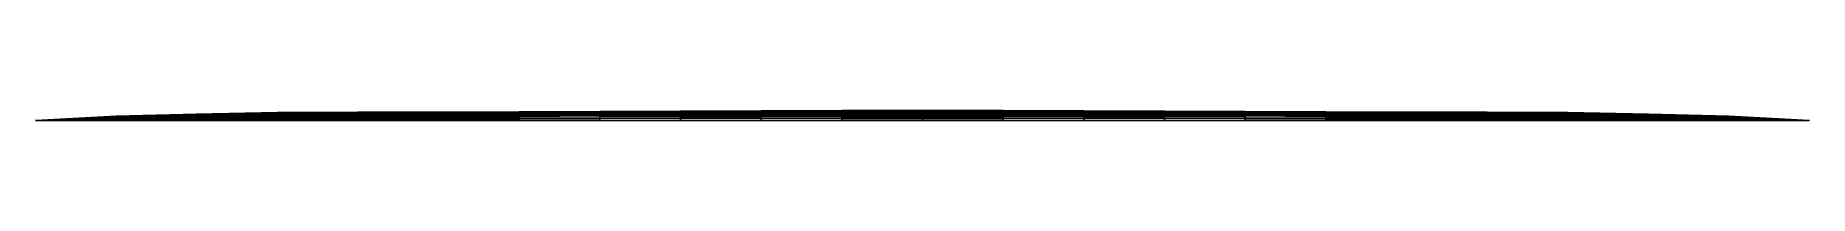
# Model space of a CAD drawing. Header units: metres. Extents: x 0 to 40, y 0 to 0.2.
import ezdxf

# ---------------------------------------------------------------- set-up
doc = ezdxf.new("R2010")
doc.units = ezdxf.units.M
doc.layers.add('Deflected structure', color=30, linetype='Continuous')
doc.layers.add('Original structure', color=3, linetype='Continuous')

msp = doc.modelspace()

# ---------------------------------------------------------------- linework, layer by layer
at = {"layer": 'Deflected structure'}
for p, q in [((0, 0, 10.714), (1.816, 0.1, 10.712)), ((0, 0, 12.5), (1.816, 0.1, 12.498)), ((0, 0, 8.929), (1.816, 0.098, 8.927)), ((0, 0, 14.286), (1.816, 0.098, 14.284)), ((0, 0, 7.143), (1.816, 0.093, 7.141)), ((0, 0, 16.071), (1.816, 0.092, 16.07)), ((0, 0, 17.857), (1.817, 0.083, 17.856)), ((0, 0, 1.786), (1.817, 0.08, 1.784)), ((0, 0, 5.357), (1.817, 0.079, 5.355)), ((0, 0, 19.643), (1.817, 0.072, 19.642)), ((0, 0, 3.571), (1.817, 0.061, 3.569)), ((0, 0, 21.429), (1.818, 0.053, 21.428)), ((0, 0, 23.214), (1.818, 0.027, 23.214)), ((1.816, 0.098, 8.927), (3.634, 0.143, 8.926)), ((1.816, 0.1, 10.712), (3.634, 0.141, 10.712)), ((1.816, 0.093, 7.141), (3.634, 0.137, 7.14)), ((1.816, 0.1, 12.498), (3.634, 0.131, 12.498)), ((1.816, 0.098, 14.284), (3.634, 0.114, 14.284)), ((1.816, 0.098, 8.927), (1.816, 0.1, 10.712)), ((1.816, 0.1, 10.712), (1.816, 0.1, 12.498)), ((1.816, 0.1, 12.498), (1.816, 0.098, 14.284)), ((1.816, 0.093, 7.141), (1.816, 0.098, 8.927)), ((1.816, 0.098, 14.284), (1.816, 0.092, 16.07)), ((1.817, 0.079, 5.355), (1.816, 0.093, 7.141)), ((1.816, 0.092, 16.07), (1.817, 0.083, 17.856)), ((1.816, 0.092, 16.07), (3.635, 0.092, 16.069)), ((1.817, 0.079, 5.355), (3.635, 0.121, 5.354)), ((1.817, 0.061, 3.569), (3.635, 0.112, 3.568)), ((1.817, 0.08, 1.784), (3.635, 0.111, 1.782)), ((1.817, 0.083, 17.856), (1.817, 0.072, 19.642)), ((1.817, 0.083, 17.856), (3.635, 0.075, 17.855)), ((1.818, 0), (1.817, 0.08, 1.784)), ((1.817, 0.08, 1.784), (1.817, 0.061, 3.569)), ((1.817, 0.061, 3.569), (1.817, 0.079, 5.355)), ((1.817, 0.072, 19.642), (1.818, 0.053, 21.428)), ((1.817, 0.072, 19.642), (3.635, 0.064, 19.642)), ((1.818, 0.053, 21.428), (1.818, 0.027, 23.214)), ((1.818, 0.053, 21.428), (3.636, 0.045, 21.428)), ((1.818, 0.027, 23.214), (1.818, 0, 25)), ((1.818, 0.027, 23.214), (3.636, 0.02, 23.214)), ((3.634, 0.141, 10.712), (5.452, 0.178, 10.711)), ((3.634, 0.131, 12.498), (5.452, 0.172, 12.497)), ((3.634, 0.143, 8.926), (5.452, 0.171, 8.925)), ((3.634, 0.114, 14.284), (5.452, 0.155, 14.284)), ((3.634, 0.137, 7.14), (5.452, 0.148, 7.14)), ((3.634, 0.137, 7.14), (3.634, 0.143, 8.926)), ((3.634, 0.143, 8.926), (3.634, 0.141, 10.712)), ((3.634, 0.141, 10.712), (3.634, 0.131, 12.498)), ((3.635, 0.121, 5.354), (3.634, 0.137, 7.14)), ((3.634, 0.131, 12.498), (3.634, 0.114, 14.284)), ((3.634, 0.114, 14.284), (3.635, 0.092, 16.069)), ((3.635, 0.092, 16.069), (5.453, 0.131, 16.07)), ((3.635, 0.112, 3.568), (3.635, 0.121, 5.354)), ((3.635, 0.121, 5.354), (5.453, 0.11, 5.354)), ((3.635, 0.111, 1.782), (3.635, 0.112, 3.568)), ((3.635, 0.112, 3.568), (5.453, 0.087, 3.568)), ((3.636, 0), (3.635, 0.111, 1.782)), ((3.635, 0.111, 1.782), (5.453, 0.11, 1.782)), ((3.635, 0.075, 17.855), (5.453, 0.107, 17.856)), ((3.635, 0.092, 16.069), (3.635, 0.075, 17.855)), ((3.635, 0.064, 19.642), (5.453, 0.083, 19.642)), ((3.635, 0.075, 17.855), (3.635, 0.064, 19.642)), ((3.635, 0.064, 19.642), (3.636, 0.045, 21.428)), ((3.636, 0.045, 21.428), (5.454, 0.055, 21.428)), ((3.636, 0.045, 21.428), (3.636, 0.02, 23.214)), ((3.636, 0.02, 23.214), (5.454, 0.027, 23.214)), ((3.636, 0.02, 23.214), (3.636, 0, 25)), ((5.452, 0.178, 10.711), (7.27, 0.189, 10.711)), ((5.452, 0.171, 8.925), (7.27, 0.188, 8.925)), ((5.452, 0.171, 8.925), (5.452, 0.178, 10.711)), ((5.452, 0.178, 10.711), (5.452, 0.172, 12.497)), ((5.452, 0.172, 12.497), (7.271, 0.178, 12.497)), ((5.452, 0.172, 12.497), (5.452, 0.155, 14.284)), ((5.452, 0.148, 7.14), (7.271, 0.172, 7.139)), ((5.452, 0.148, 7.14), (5.452, 0.171, 8.925)), ((5.452, 0.155, 14.284), (7.271, 0.16, 14.283)), ((5.452, 0.155, 14.284), (5.453, 0.131, 16.07)), ((5.453, 0.11, 5.354), (5.452, 0.148, 7.14)), ((5.453, 0.11, 5.354), (7.271, 0.14, 5.353)), ((5.453, 0.131, 16.07), (7.271, 0.138, 16.069)), ((5.453, 0.131, 16.07), (5.453, 0.107, 17.856)), ((5.453, 0.11, 1.782), (7.271, 0.116, 1.782)), ((5.453, 0.107, 17.856), (7.271, 0.115, 17.855)), ((5.455, 0), (5.453, 0.11, 1.782)), ((5.453, 0.11, 1.782), (5.453, 0.087, 3.568)), ((5.453, 0.087, 3.568), (5.453, 0.11, 5.354)), ((5.453, 0.107, 17.856), (5.453, 0.083, 19.642)), ((5.453, 0.083, 19.642), (7.272, 0.092, 19.642)), ((5.453, 0.087, 3.568), (7.272, 0.09, 3.568)), ((5.453, 0.083, 19.642), (5.454, 0.055, 21.428)), ((5.454, 0.055, 21.428), (7.272, 0.069, 21.428)), ((5.454, 0.055, 21.428), (5.454, 0.027, 23.214)), ((5.454, 0.027, 23.214), (7.273, 0.041, 23.214)), ((5.454, 0.027, 23.214), (5.455, 0, 25)), ((7.27, 0.188, 8.925), (7.27, 0.189, 10.711)), ((7.27, 0.189, 10.711), (7.271, 0.178, 12.497)), ((7.27, 0.189, 10.711), (9.089, 0.189, 10.711)), ((7.271, 0.172, 7.139), (7.27, 0.188, 8.925)), ((7.27, 0.188, 8.925), (9.089, 0.186, 8.925)), ((7.271, 0.178, 12.497), (9.089, 0.183, 12.497)), ((7.271, 0.178, 12.497), (7.271, 0.16, 14.283)), ((7.271, 0.14, 5.353), (7.271, 0.172, 7.139)), ((7.271, 0.172, 7.139), (9.089, 0.172, 7.139)), ((7.271, 0.16, 14.283), (9.089, 0.168, 14.283)), ((7.271, 0.14, 5.353), (9.089, 0.167, 5.352)), ((7.271, 0.16, 14.283), (7.271, 0.138, 16.069)), ((7.271, 0.138, 16.069), (9.089, 0.148, 16.069)), ((7.272, 0.09, 3.568), (7.271, 0.14, 5.353)), ((7.271, 0.138, 16.069), (7.271, 0.115, 17.855)), ((7.271, 0.116, 1.782), (9.09, 0.127, 1.781)), ((7.271, 0.115, 17.855), (9.09, 0.123, 17.855)), ((7.273, 0), (7.271, 0.116, 1.782)), ((7.271, 0.116, 1.782), (7.272, 0.09, 3.568)), ((7.271, 0.115, 17.855), (7.272, 0.092, 19.642)), ((7.272, 0.09, 3.568), (9.09, 0.11, 3.567)), ((7.272, 0.092, 19.642), (9.09, 0.096, 19.642)), ((7.272, 0.092, 19.642), (7.272, 0.069, 21.428)), ((7.272, 0.069, 21.428), (7.273, 0.041, 23.214)), ((7.272, 0.069, 21.428), (9.09, 0.069, 21.428)), ((7.273, 0.041, 23.214), (7.273, 0, 25)), ((7.273, 0.041, 23.214), (9.091, 0.04, 23.214)), ((9.089, 0.189, 10.711), (10.907, 0.196, 10.711)), ((9.089, 0.186, 8.925), (10.908, 0.193, 8.925)), ((9.089, 0.183, 12.497), (10.908, 0.191, 12.497)), ((9.089, 0.186, 8.925), (9.089, 0.189, 10.711)), ((9.089, 0.189, 10.711), (9.089, 0.183, 12.497)), ((9.089, 0.172, 7.139), (9.089, 0.186, 8.925)), ((9.089, 0.183, 12.497), (9.089, 0.168, 14.283)), ((9.089, 0.167, 5.352), (10.908, 0.183, 5.352)), ((9.089, 0.168, 14.283), (10.908, 0.18, 14.283)), ((9.089, 0.172, 7.139), (10.908, 0.173, 7.138)), ((9.089, 0.167, 5.352), (9.089, 0.172, 7.139)), ((9.089, 0.168, 14.283), (9.089, 0.148, 16.069)), ((9.09, 0.11, 3.567), (9.089, 0.167, 5.352)), ((9.089, 0.148, 16.069), (10.908, 0.161, 16.069)), ((9.089, 0.148, 16.069), (9.09, 0.123, 17.855)), ((9.09, 0.123, 17.855), (10.908, 0.136, 17.855)), ((9.09, 0.127, 1.781), (10.908, 0.131, 1.781)), ((9.091, 0), (9.09, 0.127, 1.781)), ((9.09, 0.127, 1.781), (9.09, 0.11, 3.567)), ((9.09, 0.11, 3.567), (10.908, 0.126, 3.567)), ((9.09, 0.123, 17.855), (9.09, 0.096, 19.642)), ((9.09, 0.096, 19.642), (10.908, 0.107, 19.642)), ((9.09, 0.096, 19.642), (9.09, 0.069, 21.428)), ((9.09, 0.069, 21.428), (10.909, 0.076, 21.428)), ((9.09, 0.069, 21.428), (9.091, 0.04, 23.214)), ((9.091, 0.04, 23.214), (10.909, 0.042, 23.214)), ((9.091, 0.04, 23.214), (9.091, 0, 25)), ((10.907, 0.196, 10.711), (12.726, 0.202, 10.711)), ((10.908, 0.193, 8.925), (10.907, 0.196, 10.711)), ((10.907, 0.196, 10.711), (10.908, 0.191, 12.497)), ((10.908, 0.193, 8.925), (12.726, 0.203, 8.925)), ((10.908, 0.191, 12.497), (12.726, 0.2, 12.497)), ((10.908, 0.173, 7.138), (10.908, 0.193, 8.925)), ((10.908, 0.183, 5.352), (12.726, 0.193, 5.352)), ((10.908, 0.191, 12.497), (10.908, 0.18, 14.283)), ((10.908, 0.18, 14.283), (12.726, 0.19, 14.283)), ((10.908, 0.173, 7.138), (12.726, 0.184, 7.139)), ((10.908, 0.126, 3.567), (10.908, 0.183, 5.352)), ((10.908, 0.183, 5.352), (10.908, 0.173, 7.138)), ((10.908, 0.18, 14.283), (10.908, 0.161, 16.069)), ((10.908, 0.161, 16.069), (12.726, 0.172, 16.069)), ((10.908, 0.161, 16.069), (10.908, 0.136, 17.855)), ((10.908, 0.136, 17.855), (12.726, 0.147, 17.856)), ((10.908, 0.126, 3.567), (12.727, 0.138, 3.567)), ((10.908, 0.136, 17.855), (10.908, 0.107, 19.642)), ((10.908, 0.131, 1.781), (12.727, 0.132, 1.781)), ((10.909, 0), (10.908, 0.131, 1.781)), ((10.908, 0.131, 1.781), (10.908, 0.126, 3.567)), ((10.908, 0.107, 19.642), (12.727, 0.118, 19.642)), ((10.908, 0.107, 19.642), (10.909, 0.076, 21.428)), ((10.909, 0.076, 21.428), (12.727, 0.087, 21.428)), ((10.909, 0.076, 21.428), (10.909, 0.042, 23.214)), ((10.909, 0.042, 23.214), (12.727, 0.049, 23.214)), ((10.909, 0.042, 23.214), (10.909, 0, 25)), ((12.726, 0.203, 8.925), (14.545, 0.212, 8.925)), ((12.726, 0.202, 10.711), (14.545, 0.208, 10.711)), ((12.726, 0.2, 12.497), (14.545, 0.207, 12.497)), ((12.726, 0.184, 7.139), (12.726, 0.203, 8.925)), ((12.726, 0.203, 8.925), (12.726, 0.202, 10.711)), ((12.726, 0.202, 10.711), (12.726, 0.2, 12.497)), ((12.726, 0.193, 5.352), (14.545, 0.201, 5.352)), ((12.726, 0.2, 12.497), (12.726, 0.19, 14.283)), ((12.726, 0.184, 7.139), (14.545, 0.2, 7.138)), ((12.726, 0.19, 14.283), (14.545, 0.198, 14.283)), ((12.727, 0.138, 3.567), (12.726, 0.193, 5.352)), ((12.726, 0.193, 5.352), (12.726, 0.184, 7.139)), ((12.726, 0.19, 14.283), (12.726, 0.172, 16.069)), ((12.726, 0.172, 16.069), (14.545, 0.179, 16.07)), ((12.726, 0.172, 16.069), (12.726, 0.147, 17.856)), ((12.726, 0.147, 17.856), (14.545, 0.152, 17.856)), ((12.726, 0.147, 17.856), (12.727, 0.118, 19.642)), ((12.727, 0.138, 3.567), (14.545, 0.147, 3.567)), ((12.727, 0.132, 1.781), (12.727, 0.138, 3.567)), ((12.727, 0.132, 1.781), (14.545, 0.133, 1.781)), ((12.727, 0), (12.727, 0.132, 1.781)), ((12.727, 0.118, 19.642), (14.545, 0.121, 19.642)), ((12.727, 0.118, 19.642), (12.727, 0.087, 21.428)), ((12.727, 0.087, 21.428), (14.545, 0.092, 21.428)), ((12.727, 0.087, 21.428), (12.727, 0.049, 23.214)), ((12.727, 0.049, 23.214), (14.545, 0.053, 23.214)), ((12.727, 0.049, 23.214), (12.727, 0, 25)), ((14.545, 0.212, 8.925), (16.363, 0.217, 8.925)), ((14.545, 0.2, 7.138), (16.363, 0.215, 7.138)), ((14.545, 0.2, 7.138), (14.545, 0.212, 8.925)), ((14.545, 0.212, 8.925), (14.545, 0.208, 10.711)), ((14.545, 0.208, 10.711), (16.363, 0.212, 10.711)), ((14.545, 0.207, 12.497), (16.363, 0.212, 12.497)), ((14.545, 0.208, 10.711), (14.545, 0.207, 12.497)), ((14.545, 0.207, 12.497), (14.545, 0.198, 14.283)), ((14.545, 0.201, 5.352), (16.363, 0.207, 5.352)), ((14.545, 0.198, 14.283), (16.363, 0.203, 14.283)), ((14.545, 0.147, 3.567), (14.545, 0.201, 5.352)), ((14.545, 0.201, 5.352), (14.545, 0.2, 7.138)), ((14.545, 0.198, 14.283), (14.545, 0.179, 16.07)), ((14.545, 0.179, 16.07), (16.363, 0.182, 16.07)), ((14.545, 0.179, 16.07), (14.545, 0.152, 17.856)), ((14.545, 0.152, 17.856), (14.545, 0.121, 19.642)), ((14.545, 0.147, 3.567), (16.363, 0.152, 3.567)), ((14.545, 0.152, 17.856), (16.363, 0.152, 17.856)), ((14.545, 0.133, 1.781), (14.545, 0.147, 3.567)), ((14.546, 0), (14.545, 0.133, 1.781)), ((14.545, 0.133, 1.781), (16.363, 0.133, 1.781)), ((14.545, 0.121, 19.642), (14.545, 0.092, 21.428)), ((14.545, 0.121, 19.642), (16.363, 0.119, 19.642)), ((14.545, 0.092, 21.428), (14.545, 0.053, 23.214)), ((14.545, 0.092, 21.428), (16.363, 0.089, 21.428)), ((14.545, 0.053, 23.214), (14.546, 0, 25)), ((14.545, 0.053, 23.214), (16.364, 0.052, 23.214)), ((16.363, 0.215, 7.138), (18.182, 0.225, 7.138)), ((16.363, 0.217, 8.925), (18.181, 0.22, 8.925)), ((16.363, 0.215, 7.138), (16.363, 0.217, 8.925)), ((16.363, 0.217, 8.925), (16.363, 0.212, 10.711)), ((16.363, 0.207, 5.352), (16.363, 0.215, 7.138)), ((16.363, 0.212, 10.711), (18.181, 0.215, 10.711)), ((16.363, 0.212, 12.497), (18.181, 0.215, 12.497)), ((16.363, 0.212, 10.711), (16.363, 0.212, 12.497)), ((16.363, 0.212, 12.497), (16.363, 0.203, 14.283)), ((16.363, 0.207, 5.352), (18.182, 0.21, 5.352)), ((16.363, 0.152, 3.567), (16.363, 0.207, 5.352)), ((16.363, 0.203, 14.283), (18.182, 0.204, 14.283)), ((16.363, 0.203, 14.283), (16.363, 0.182, 16.07)), ((16.363, 0.182, 16.07), (18.182, 0.183, 16.07)), ((16.363, 0.182, 16.07), (16.363, 0.152, 17.856)), ((16.363, 0.152, 3.567), (18.182, 0.154, 3.567)), ((16.363, 0.133, 1.781), (16.363, 0.152, 3.567)), ((16.363, 0.152, 17.856), (16.363, 0.119, 19.642)), ((16.363, 0.152, 17.856), (18.182, 0.15, 17.856)), ((16.364, 0), (16.363, 0.133, 1.781)), ((16.363, 0.133, 1.781), (18.182, 0.133, 1.781)), ((16.363, 0.119, 19.642), (16.363, 0.089, 21.428)), ((16.363, 0.119, 19.642), (18.182, 0.114, 19.642)), ((16.363, 0.089, 21.428), (16.364, 0.052, 23.214)), ((16.363, 0.089, 21.428), (18.182, 0.083, 21.428)), ((16.364, 0.052, 23.214), (16.364, 0, 25)), ((16.364, 0.052, 23.214), (18.182, 0.049, 23.214)), ((18.182, 0.225, 7.138), (18.181, 0.22, 8.925)), ((18.181, 0.22, 8.925), (18.181, 0.215, 10.711)), ((18.181, 0.22, 8.925), (20, 0.22, 8.925)), ((18.181, 0.215, 10.711), (18.181, 0.215, 12.497)), ((18.181, 0.215, 12.497), (18.182, 0.204, 14.283)), ((18.181, 0.215, 10.711), (20, 0.215, 10.711)), ((18.181, 0.215, 12.497), (20, 0.215, 12.497)), ((18.182, 0.225, 7.138), (20, 0.228, 7.138)), ((18.182, 0.21, 5.352), (18.182, 0.225, 7.138)), ((18.182, 0.154, 3.567), (18.182, 0.21, 5.352)), ((18.182, 0.21, 5.352), (20, 0.21, 5.352)), ((18.182, 0.204, 14.283), (20, 0.205, 14.283)), ((18.182, 0.204, 14.283), (18.182, 0.183, 16.07)), ((18.182, 0.183, 16.07), (18.182, 0.15, 17.856)), ((18.182, 0.183, 16.07), (20, 0.183, 16.07)), ((18.182, 0.154, 3.567), (20, 0.155, 3.567)), ((18.182, 0.133, 1.781), (18.182, 0.154, 3.567)), ((18.182, 0.15, 17.856), (18.182, 0.114, 19.642)), ((18.182, 0.15, 17.856), (20, 0.149, 17.856)), ((18.182, 0), (18.182, 0.133, 1.781)), ((18.182, 0.133, 1.781), (20, 0.133, 1.781)), ((18.182, 0.114, 19.642), (18.182, 0.083, 21.428)), ((18.182, 0.114, 19.642), (20, 0.112, 19.642)), ((18.182, 0.083, 21.428), (18.182, 0.049, 23.214)), ((18.182, 0.083, 21.428), (20, 0.081, 21.428)), ((18.182, 0.049, 23.214), (18.182, 0, 25)), ((18.182, 0.049, 23.214), (20, 0.048, 23.214)), ((20, 0.21, 5.352), (20, 0.228, 7.138)), ((20, 0.228, 7.138), (20, 0.22, 8.925)), ((20, 0.228, 7.138), (21.818, 0.225, 7.138)), ((20, 0.22, 8.925), (20, 0.215, 10.711)), ((20, 0.22, 8.925), (21.819, 0.22, 8.925)), ((20, 0.215, 10.711), (20, 0.215, 12.497)), ((20, 0.215, 12.497), (20, 0.205, 14.283)), ((20, 0.215, 10.711), (21.819, 0.215, 10.711)), ((20, 0.215, 12.497), (21.819, 0.215, 12.497)), ((20, 0.155, 3.567), (20, 0.21, 5.352)), ((20, 0.21, 5.352), (21.818, 0.21, 5.352)), ((20, 0.205, 14.283), (20, 0.183, 16.07)), ((20, 0.205, 14.283), (21.818, 0.204, 14.283)), ((20, 0.183, 16.07), (20, 0.149, 17.856)), ((20, 0.183, 16.07), (21.818, 0.183, 16.07)), ((20, 0.133, 1.781), (20, 0.155, 3.567)), ((20, 0.155, 3.567), (21.818, 0.154, 3.567)), ((20, 0.149, 17.856), (21.818, 0.15, 17.856)), ((20, 0.149, 17.856), (20, 0.112, 19.642)), ((20, 0), (20, 0.133, 1.781)), ((20, 0.133, 1.781), (21.818, 0.133, 1.781)), ((20, 0.112, 19.642), (21.818, 0.114, 19.642)), ((20, 0.112, 19.642), (20, 0.081, 21.428)), ((20, 0.081, 21.428), (21.818, 0.083, 21.428)), ((20, 0.081, 21.428), (20, 0.048, 23.214)), ((20, 0.048, 23.214), (21.818, 0.049, 23.214)), ((20, 0.048, 23.214), (20, 0, 25)), ((21.818, 0.21, 5.352), (21.818, 0.225, 7.138)), ((21.818, 0.225, 7.138), (21.819, 0.22, 8.925)), ((21.818, 0.225, 7.138), (23.637, 0.215, 7.138)), ((21.819, 0.215, 12.497), (21.818, 0.204, 14.283)), ((21.818, 0.154, 3.567), (21.818, 0.21, 5.352)), ((21.818, 0.21, 5.352), (23.637, 0.207, 5.352)), ((21.818, 0.204, 14.283), (21.818, 0.183, 16.07)), ((21.818, 0.204, 14.283), (23.637, 0.203, 14.283)), ((21.818, 0.183, 16.07), (21.818, 0.15, 17.856)), ((21.818, 0.183, 16.07), (23.637, 0.182, 16.07)), ((21.818, 0.133, 1.781), (21.818, 0.154, 3.567)), ((21.818, 0.154, 3.567), (23.637, 0.152, 3.567)), ((21.818, 0.15, 17.856), (23.637, 0.152, 17.856)), ((21.818, 0.15, 17.856), (21.818, 0.114, 19.642)), ((21.818, 0), (21.818, 0.133, 1.781)), ((21.818, 0.133, 1.781), (23.637, 0.133, 1.781)), ((21.818, 0.114, 19.642), (23.637, 0.119, 19.642)), ((21.818, 0.114, 19.642), (21.818, 0.083, 21.428)), ((21.818, 0.083, 21.428), (23.637, 0.089, 21.428)), ((21.818, 0.083, 21.428), (21.818, 0.049, 23.214)), ((21.818, 0.049, 23.214), (23.636, 0.052, 23.214)), ((21.818, 0.049, 23.214), (21.818, 0, 25)), ((21.819, 0.22, 8.925), (21.819, 0.215, 10.711)), ((21.819, 0.22, 8.925), (23.637, 0.217, 8.925)), ((21.819, 0.215, 10.711), (21.819, 0.215, 12.497)), ((21.819, 0.215, 10.711), (23.637, 0.212, 10.711)), ((21.819, 0.215, 12.497), (23.637, 0.212, 12.497)), ((23.636, 0), (23.637, 0.133, 1.781)), ((23.637, 0.089, 21.428), (23.636, 0.052, 23.214)), ((23.636, 0.052, 23.214), (25.455, 0.053, 23.214)), ((23.636, 0.052, 23.214), (23.636, 0, 25)), ((23.637, 0.215, 7.138), (23.637, 0.217, 8.925)), ((23.637, 0.217, 8.925), (23.637, 0.212, 10.711)), ((23.637, 0.217, 8.925), (25.455, 0.212, 8.925)), ((23.637, 0.207, 5.352), (23.637, 0.215, 7.138)), ((23.637, 0.215, 7.138), (25.455, 0.2, 7.138)), ((23.637, 0.212, 10.711), (23.637, 0.212, 12.497)), ((23.637, 0.212, 12.497), (23.637, 0.203, 14.283)), ((23.637, 0.212, 10.711), (25.455, 0.208, 10.711)), ((23.637, 0.212, 12.497), (25.455, 0.207, 12.497)), ((23.637, 0.152, 3.567), (23.637, 0.207, 5.352)), ((23.637, 0.207, 5.352), (25.455, 0.201, 5.352)), ((23.637, 0.203, 14.283), (23.637, 0.182, 16.07)), ((23.637, 0.203, 14.283), (25.455, 0.198, 14.283)), ((23.637, 0.182, 16.07), (23.637, 0.152, 17.856)), ((23.637, 0.182, 16.07), (25.455, 0.179, 16.07)), ((23.637, 0.133, 1.781), (23.637, 0.152, 3.567)), ((23.637, 0.152, 17.856), (23.637, 0.119, 19.642)), ((23.637, 0.152, 3.567), (25.455, 0.147, 3.567)), ((23.637, 0.152, 17.856), (25.455, 0.152, 17.856)), ((23.637, 0.133, 1.781), (25.455, 0.133, 1.781)), ((23.637, 0.119, 19.642), (25.455, 0.121, 19.642)), ((23.637, 0.119, 19.642), (23.637, 0.089, 21.428)), ((23.637, 0.089, 21.428), (25.455, 0.092, 21.428)), ((25.454, 0), (25.455, 0.133, 1.781)), ((25.455, 0.053, 23.214), (25.454, 0, 25)), ((25.455, 0.2, 7.138), (25.455, 0.212, 8.925)), ((25.455, 0.212, 8.925), (25.455, 0.208, 10.711)), ((25.455, 0.212, 8.925), (27.274, 0.203, 8.925)), ((25.455, 0.208, 10.711), (25.455, 0.207, 12.497)), ((25.455, 0.208, 10.711), (27.274, 0.202, 10.711)), ((25.455, 0.207, 12.497), (25.455, 0.198, 14.283)), ((25.455, 0.207, 12.497), (27.274, 0.2, 12.497)), ((25.455, 0.147, 3.567), (25.455, 0.201, 5.352)), ((25.455, 0.201, 5.352), (25.455, 0.2, 7.138)), ((25.455, 0.201, 5.352), (27.274, 0.193, 5.352)), ((25.455, 0.2, 7.138), (27.274, 0.184, 7.139)), ((25.455, 0.198, 14.283), (25.455, 0.179, 16.07)), ((25.455, 0.198, 14.283), (27.274, 0.19, 14.283)), ((25.455, 0.179, 16.07), (25.455, 0.152, 17.856)), ((25.455, 0.179, 16.07), (27.274, 0.172, 16.069)), ((25.455, 0.152, 17.856), (25.455, 0.121, 19.642)), ((25.455, 0.152, 17.856), (27.274, 0.147, 17.856)), ((25.455, 0.133, 1.781), (25.455, 0.147, 3.567)), ((25.455, 0.147, 3.567), (27.273, 0.138, 3.567)), ((25.455, 0.133, 1.781), (27.273, 0.132, 1.781)), ((25.455, 0.121, 19.642), (25.455, 0.092, 21.428)), ((25.455, 0.121, 19.642), (27.273, 0.118, 19.642)), ((25.455, 0.092, 21.428), (25.455, 0.053, 23.214)), ((25.455, 0.092, 21.428), (27.273, 0.087, 21.428)), ((25.455, 0.053, 23.214), (27.273, 0.049, 23.214)), ((27.273, 0.138, 3.567), (27.274, 0.193, 5.352)), ((27.274, 0.147, 17.856), (27.273, 0.118, 19.642)), ((27.273, 0.132, 1.781), (27.273, 0.138, 3.567)), ((27.273, 0.138, 3.567), (29.092, 0.126, 3.567)), ((27.273, 0), (27.273, 0.132, 1.781)), ((27.273, 0.132, 1.781), (29.092, 0.131, 1.781)), ((27.273, 0.118, 19.642), (27.273, 0.087, 21.428)), ((27.273, 0.118, 19.642), (29.092, 0.107, 19.642)), ((27.273, 0.087, 21.428), (27.273, 0.049, 23.214)), ((27.273, 0.087, 21.428), (29.091, 0.076, 21.428)), ((27.273, 0.049, 23.214), (27.273, 0, 25)), ((27.273, 0.049, 23.214), (29.091, 0.042, 23.214)), ((27.274, 0.184, 7.139), (27.274, 0.203, 8.925)), ((27.274, 0.203, 8.925), (27.274, 0.202, 10.711)), ((27.274, 0.203, 8.925), (29.092, 0.193, 8.925)), ((27.274, 0.202, 10.711), (27.274, 0.2, 12.497)), ((27.274, 0.202, 10.711), (29.093, 0.196, 10.711)), ((27.274, 0.2, 12.497), (27.274, 0.19, 14.283)), ((27.274, 0.2, 12.497), (29.092, 0.191, 12.497)), ((27.274, 0.193, 5.352), (27.274, 0.184, 7.139)), ((27.274, 0.193, 5.352), (29.092, 0.183, 5.352)), ((27.274, 0.19, 14.283), (27.274, 0.172, 16.069)), ((27.274, 0.19, 14.283), (29.092, 0.18, 14.283)), ((27.274, 0.184, 7.139), (29.092, 0.173, 7.138)), ((27.274, 0.172, 16.069), (27.274, 0.147, 17.856)), ((27.274, 0.172, 16.069), (29.092, 0.161, 16.069)), ((27.274, 0.147, 17.856), (29.092, 0.136, 17.855)), ((29.091, 0), (29.092, 0.131, 1.781)), ((29.092, 0.107, 19.642), (29.091, 0.076, 21.428)), ((29.091, 0.076, 21.428), (29.091, 0.042, 23.214)), ((29.091, 0.076, 21.428), (30.91, 0.069, 21.428)), ((29.091, 0.042, 23.214), (29.091, 0, 25)), ((29.091, 0.042, 23.214), (30.909, 0.04, 23.214)), ((29.092, 0.193, 8.925), (29.093, 0.196, 10.711)), ((29.093, 0.196, 10.711), (29.092, 0.191, 12.497)), ((29.092, 0.173, 7.138), (29.092, 0.193, 8.925)), ((29.092, 0.193, 8.925), (30.911, 0.186, 8.925)), ((29.092, 0.191, 12.497), (29.092, 0.18, 14.283)), ((29.092, 0.191, 12.497), (30.911, 0.183, 12.497)), ((29.092, 0.126, 3.567), (29.092, 0.183, 5.352)), ((29.092, 0.183, 5.352), (29.092, 0.173, 7.138)), ((29.092, 0.183, 5.352), (30.911, 0.167, 5.352)), ((29.092, 0.18, 14.283), (29.092, 0.161, 16.069)), ((29.092, 0.18, 14.283), (30.911, 0.168, 14.283)), ((29.092, 0.173, 7.138), (30.911, 0.172, 7.139)), ((29.092, 0.161, 16.069), (29.092, 0.136, 17.855)), ((29.092, 0.161, 16.069), (30.911, 0.148, 16.069)), ((29.092, 0.136, 17.855), (29.092, 0.107, 19.642)), ((29.092, 0.136, 17.855), (30.91, 0.123, 17.855)), ((29.092, 0.131, 1.781), (29.092, 0.126, 3.567)), ((29.092, 0.131, 1.781), (30.91, 0.127, 1.781)), ((29.092, 0.126, 3.567), (30.91, 0.11, 3.567)), ((29.092, 0.107, 19.642), (30.91, 0.096, 19.642)), ((29.093, 0.196, 10.711), (30.911, 0.189, 10.711)), ((30.909, 0), (30.91, 0.127, 1.781)), ((30.91, 0.069, 21.428), (30.909, 0.04, 23.214)), ((30.909, 0.04, 23.214), (32.727, 0.041, 23.214)), ((30.909, 0.04, 23.214), (30.909, 0, 25)), ((30.91, 0.11, 3.567), (30.911, 0.167, 5.352)), ((30.911, 0.148, 16.069), (30.91, 0.123, 17.855)), ((30.91, 0.127, 1.781), (30.91, 0.11, 3.567)), ((30.91, 0.127, 1.781), (32.729, 0.116, 1.782)), ((30.91, 0.123, 17.855), (30.91, 0.096, 19.642)), ((30.91, 0.123, 17.855), (32.729, 0.115, 17.855)), ((30.91, 0.11, 3.567), (32.728, 0.09, 3.568)), ((30.91, 0.096, 19.642), (30.91, 0.069, 21.428)), ((30.91, 0.096, 19.642), (32.728, 0.092, 19.642)), ((30.91, 0.069, 21.428), (32.728, 0.069, 21.428)), ((30.911, 0.186, 8.925), (30.911, 0.189, 10.711)), ((30.911, 0.189, 10.711), (30.911, 0.183, 12.497)), ((30.911, 0.189, 10.711), (32.73, 0.189, 10.711)), ((30.911, 0.186, 8.925), (32.73, 0.188, 8.925)), ((30.911, 0.172, 7.139), (30.911, 0.186, 8.925)), ((30.911, 0.183, 12.497), (30.911, 0.168, 14.283)), ((30.911, 0.183, 12.497), (32.729, 0.178, 12.497)), ((30.911, 0.167, 5.352), (30.911, 0.172, 7.139)), ((30.911, 0.172, 7.139), (32.729, 0.172, 7.139)), ((30.911, 0.168, 14.283), (30.911, 0.148, 16.069)), ((30.911, 0.168, 14.283), (32.729, 0.16, 14.283)), ((30.911, 0.167, 5.352), (32.729, 0.14, 5.353)), ((30.911, 0.148, 16.069), (32.729, 0.138, 16.069)), ((32.727, 0), (32.729, 0.116, 1.782)), ((32.728, 0.069, 21.428), (32.727, 0.041, 23.214)), ((32.727, 0.041, 23.214), (32.727, 0, 25)), ((32.727, 0.041, 23.214), (34.546, 0.027, 23.214)), ((32.728, 0.09, 3.568), (32.729, 0.14, 5.353)), ((32.729, 0.116, 1.782), (32.728, 0.09, 3.568)), ((32.729, 0.115, 17.855), (32.728, 0.092, 19.642)), ((32.728, 0.092, 19.642), (32.728, 0.069, 21.428)), ((32.728, 0.092, 19.642), (34.547, 0.083, 19.642)), ((32.728, 0.09, 3.568), (34.547, 0.087, 3.568)), ((32.728, 0.069, 21.428), (34.546, 0.055, 21.428)), ((32.73, 0.189, 10.711), (32.729, 0.178, 12.497)), ((32.729, 0.172, 7.139), (32.73, 0.188, 8.925)), ((32.729, 0.178, 12.497), (32.729, 0.16, 14.283)), ((32.729, 0.178, 12.497), (34.548, 0.172, 12.497)), ((32.729, 0.14, 5.353), (32.729, 0.172, 7.139)), ((32.729, 0.172, 7.139), (34.548, 0.148, 7.14)), ((32.729, 0.16, 14.283), (32.729, 0.138, 16.069)), ((32.729, 0.16, 14.283), (34.548, 0.155, 14.284)), ((32.729, 0.14, 5.353), (34.547, 0.11, 5.354)), ((32.729, 0.138, 16.069), (32.729, 0.115, 17.855)), ((32.729, 0.138, 16.069), (34.547, 0.131, 16.07)), ((32.729, 0.116, 1.782), (34.547, 0.11, 1.782)), ((32.729, 0.115, 17.855), (34.547, 0.107, 17.856)), ((32.73, 0.188, 8.925), (32.73, 0.189, 10.711)), ((32.73, 0.189, 10.711), (34.548, 0.178, 10.711)), ((32.73, 0.188, 8.925), (34.548, 0.171, 8.925)), ((34.545, 0), (34.547, 0.11, 1.782)), ((34.546, 0.027, 23.214), (34.545, 0, 25)), ((34.547, 0.083, 19.642), (34.546, 0.055, 21.428)), ((34.546, 0.055, 21.428), (34.546, 0.027, 23.214)), ((34.546, 0.055, 21.428), (36.364, 0.045, 21.428)), ((34.546, 0.027, 23.214), (36.364, 0.02, 23.214)), ((34.548, 0.155, 14.284), (34.547, 0.131, 16.07)), ((34.547, 0.11, 5.354), (34.548, 0.148, 7.14)), ((34.547, 0.131, 16.07), (34.547, 0.107, 17.856)), ((34.547, 0.131, 16.07), (36.365, 0.092, 16.069)), ((34.547, 0.11, 5.354), (36.365, 0.121, 5.354)), ((34.547, 0.087, 3.568), (36.365, 0.112, 3.568)), ((34.547, 0.11, 1.782), (36.365, 0.111, 1.782)), ((34.547, 0.11, 1.782), (34.547, 0.087, 3.568)), ((34.547, 0.087, 3.568), (34.547, 0.11, 5.354)), ((34.547, 0.107, 17.856), (34.547, 0.083, 19.642)), ((34.547, 0.107, 17.856), (36.365, 0.075, 17.855)), ((34.547, 0.083, 19.642), (36.365, 0.064, 19.642)), ((34.548, 0.171, 8.925), (34.548, 0.178, 10.711)), ((34.548, 0.178, 10.711), (34.548, 0.172, 12.497)), ((34.548, 0.178, 10.711), (36.366, 0.141, 10.712)), ((34.548, 0.172, 12.497), (34.548, 0.155, 14.284)), ((34.548, 0.172, 12.497), (36.366, 0.131, 12.498)), ((34.548, 0.148, 7.14), (34.548, 0.171, 8.925)), ((34.548, 0.171, 8.925), (36.366, 0.143, 8.926)), ((34.548, 0.155, 14.284), (36.366, 0.114, 14.284)), ((34.548, 0.148, 7.14), (36.366, 0.137, 7.14)), ((36.364, 0), (36.365, 0.111, 1.782)), ((36.365, 0.064, 19.642), (36.364, 0.045, 21.428)), ((36.364, 0.045, 21.428), (38.182, 0.053, 21.428)), ((36.364, 0.045, 21.428), (36.364, 0.02, 23.214)), ((36.364, 0.02, 23.214), (38.182, 0.027, 23.214)), ((36.364, 0.02, 23.214), (36.364, 0, 25)), ((36.365, 0.121, 5.354), (36.366, 0.137, 7.14)), ((36.365, 0.112, 3.568), (36.365, 0.121, 5.354)), ((36.365, 0.121, 5.354), (38.183, 0.079, 5.355)), ((36.366, 0.114, 14.284), (36.365, 0.092, 16.069)), ((36.365, 0.111, 1.782), (36.365, 0.112, 3.568)), ((36.365, 0.112, 3.568), (38.183, 0.061, 3.569)), ((36.365, 0.111, 1.782), (38.183, 0.08, 1.784)), ((36.365, 0.092, 16.069), (36.365, 0.075, 17.855)), ((36.365, 0.092, 16.069), (38.184, 0.092, 16.07)), ((36.365, 0.075, 17.855), (38.183, 0.083, 17.856)), ((36.365, 0.075, 17.855), (36.365, 0.064, 19.642)), ((36.365, 0.064, 19.642), (38.183, 0.072, 19.642)), ((36.366, 0.137, 7.14), (36.366, 0.143, 8.926)), ((36.366, 0.143, 8.926), (36.366, 0.141, 10.712)), ((36.366, 0.143, 8.926), (38.184, 0.098, 8.927)), ((36.366, 0.141, 10.712), (36.366, 0.131, 12.498)), ((36.366, 0.141, 10.712), (38.184, 0.1, 10.712)), ((36.366, 0.137, 7.14), (38.184, 0.093, 7.141)), ((36.366, 0.131, 12.498), (36.366, 0.114, 14.284)), ((36.366, 0.131, 12.498), (38.184, 0.1, 12.498)), ((36.366, 0.114, 14.284), (38.184, 0.098, 14.284)), ((38.182, 0), (38.183, 0.08, 1.784)), ((38.183, 0.072, 19.642), (38.182, 0.053, 21.428)), ((38.182, 0.053, 21.428), (38.182, 0.027, 23.214)), ((38.182, 0.053, 21.428), (40, 0, 21.429)), ((38.182, 0.027, 23.214), (38.182, 0, 25)), ((38.182, 0.027, 23.214), (40, 0, 23.214)), ((38.183, 0.079, 5.355), (38.184, 0.093, 7.141)), ((38.184, 0.092, 16.07), (38.183, 0.083, 17.856)), ((38.183, 0.083, 17.856), (38.183, 0.072, 19.642)), ((38.183, 0.083, 17.856), (40, 0, 17.857)), ((38.183, 0.08, 1.784), (38.183, 0.061, 3.569)), ((38.183, 0.08, 1.784), (40, 0, 1.786)), ((38.183, 0.061, 3.569), (38.183, 0.079, 5.355)), ((38.183, 0.079, 5.355), (40, 0, 5.357)), ((38.183, 0.072, 19.642), (40, 0, 19.643)), ((38.183, 0.061, 3.569), (40, 0, 3.571)), ((38.184, 0.098, 8.927), (38.184, 0.1, 10.712)), ((38.184, 0.1, 10.712), (38.184, 0.1, 12.498)), ((38.184, 0.1, 12.498), (38.184, 0.098, 14.284)), ((38.184, 0.1, 10.712), (40, 0, 10.714)), ((38.184, 0.1, 12.498), (40, 0, 12.5)), ((38.184, 0.093, 7.141), (38.184, 0.098, 8.927)), ((38.184, 0.098, 14.284), (38.184, 0.092, 16.07)), ((38.184, 0.098, 8.927), (40, 0, 8.929)), ((38.184, 0.098, 14.284), (40, 0, 14.286)), ((38.184, 0.093, 7.141), (40, 0, 7.143)), ((38.184, 0.092, 16.07), (40, 0, 16.071))]:
    msp.add_line(p, q, dxfattribs=at)
at = {"layer": 'Original structure'}
for p, q in [((0, 0, 1.786), (1.818, 0, 1.786)), ((0, 0, 3.571), (1.818, 0, 3.571)), ((0, 0, 5.357), (1.818, 0, 5.357)), ((0, 0, 7.143), (1.818, 0, 7.143)), ((0, 0, 8.929), (1.818, 0, 8.929)), ((0, 0, 10.714), (1.818, 0, 10.714)), ((0, 0, 12.5), (1.818, 0, 12.5)), ((0, 0, 14.286), (1.818, 0, 14.286)), ((0, 0, 16.071), (1.818, 0, 16.071)), ((0, 0, 17.857), (1.818, 0, 17.857)), ((0, 0, 19.643), (1.818, 0, 19.643)), ((0, 0, 21.429), (1.818, 0, 21.429)), ((0, 0, 23.214), (1.818, 0, 23.214)), ((1.818, 0), (1.818, 0, 1.786)), ((1.818, 0, 1.786), (1.818, 0, 3.571)), ((1.818, 0, 3.571), (1.818, 0, 5.357)), ((1.818, 0, 5.357), (1.818, 0, 7.143)), ((1.818, 0, 7.143), (1.818, 0, 8.929)), ((1.818, 0, 8.929), (1.818, 0, 10.714)), ((1.818, 0, 10.714), (1.818, 0, 12.5)), ((1.818, 0, 12.5), (1.818, 0, 14.286)), ((1.818, 0, 14.286), (1.818, 0, 16.071)), ((1.818, 0, 16.071), (1.818, 0, 17.857)), ((1.818, 0, 17.857), (1.818, 0, 19.643)), ((1.818, 0, 19.643), (1.818, 0, 21.429)), ((1.818, 0, 21.429), (1.818, 0, 23.214)), ((1.818, 0, 23.214), (1.818, 0, 25)), ((1.818, 0, 1.786), (3.636, 0, 1.786)), ((1.818, 0, 3.571), (3.636, 0, 3.571)), ((1.818, 0, 5.357), (3.636, 0, 5.357)), ((1.818, 0, 7.143), (3.636, 0, 7.143)), ((1.818, 0, 8.929), (3.636, 0, 8.929)), ((1.818, 0, 10.714), (3.636, 0, 10.714)), ((1.818, 0, 12.5), (3.636, 0, 12.5)), ((1.818, 0, 14.286), (3.636, 0, 14.286)), ((1.818, 0, 16.071), (3.636, 0, 16.071)), ((1.818, 0, 17.857), (3.636, 0, 17.857)), ((1.818, 0, 19.643), (3.636, 0, 19.643)), ((1.818, 0, 21.429), (3.636, 0, 21.429)), ((1.818, 0, 23.214), (3.636, 0, 23.214)), ((3.636, 0), (3.636, 0, 1.786)), ((3.636, 0, 1.786), (3.636, 0, 3.571)), ((3.636, 0, 3.571), (3.636, 0, 5.357)), ((3.636, 0, 5.357), (3.636, 0, 7.143)), ((3.636, 0, 7.143), (3.636, 0, 8.929)), ((3.636, 0, 8.929), (3.636, 0, 10.714)), ((3.636, 0, 10.714), (3.636, 0, 12.5)), ((3.636, 0, 12.5), (3.636, 0, 14.286)), ((3.636, 0, 14.286), (3.636, 0, 16.071)), ((3.636, 0, 16.071), (3.636, 0, 17.857)), ((3.636, 0, 17.857), (3.636, 0, 19.643)), ((3.636, 0, 19.643), (3.636, 0, 21.429)), ((3.636, 0, 21.429), (3.636, 0, 23.214)), ((3.636, 0, 23.214), (3.636, 0, 25)), ((3.636, 0, 1.786), (5.455, 0, 1.786)), ((3.636, 0, 3.571), (5.455, 0, 3.571)), ((3.636, 0, 5.357), (5.455, 0, 5.357)), ((3.636, 0, 7.143), (5.455, 0, 7.143)), ((3.636, 0, 8.929), (5.455, 0, 8.929)), ((3.636, 0, 10.714), (5.455, 0, 10.714)), ((3.636, 0, 12.5), (5.455, 0, 12.5)), ((3.636, 0, 14.286), (5.455, 0, 14.286)), ((3.636, 0, 16.071), (5.455, 0, 16.071)), ((3.636, 0, 17.857), (5.455, 0, 17.857)), ((3.636, 0, 19.643), (5.455, 0, 19.643)), ((3.636, 0, 21.429), (5.455, 0, 21.429)), ((3.636, 0, 23.214), (5.455, 0, 23.214)), ((5.455, 0), (5.455, 0, 1.786)), ((5.455, 0, 1.786), (5.455, 0, 3.571)), ((5.455, 0, 3.571), (5.455, 0, 5.357)), ((5.455, 0, 5.357), (5.455, 0, 7.143)), ((5.455, 0, 7.143), (5.455, 0, 8.929)), ((5.455, 0, 8.929), (5.455, 0, 10.714)), ((5.455, 0, 10.714), (5.455, 0, 12.5)), ((5.455, 0, 12.5), (5.455, 0, 14.286)), ((5.455, 0, 14.286), (5.455, 0, 16.071)), ((5.455, 0, 16.071), (5.455, 0, 17.857)), ((5.455, 0, 17.857), (5.455, 0, 19.643)), ((5.455, 0, 19.643), (5.455, 0, 21.429)), ((5.455, 0, 21.429), (5.455, 0, 23.214)), ((5.455, 0, 23.214), (5.455, 0, 25)), ((5.455, 0, 1.786), (7.273, 0, 1.786)), ((5.455, 0, 3.571), (7.273, 0, 3.571)), ((5.455, 0, 5.357), (7.273, 0, 5.357)), ((5.455, 0, 7.143), (7.273, 0, 7.143)), ((5.455, 0, 8.929), (7.273, 0, 8.929)), ((5.455, 0, 10.714), (7.273, 0, 10.714)), ((5.455, 0, 12.5), (7.273, 0, 12.5)), ((5.455, 0, 14.286), (7.273, 0, 14.286)), ((5.455, 0, 16.071), (7.273, 0, 16.071)), ((5.455, 0, 17.857), (7.273, 0, 17.857)), ((5.455, 0, 19.643), (7.273, 0, 19.643)), ((5.455, 0, 21.429), (7.273, 0, 21.429)), ((5.455, 0, 23.214), (7.273, 0, 23.214)), ((7.273, 0), (7.273, 0, 1.786)), ((7.273, 0, 1.786), (7.273, 0, 3.571)), ((7.273, 0, 3.571), (7.273, 0, 5.357)), ((7.273, 0, 5.357), (7.273, 0, 7.143)), ((7.273, 0, 7.143), (7.273, 0, 8.929)), ((7.273, 0, 8.929), (7.273, 0, 10.714)), ((7.273, 0, 10.714), (7.273, 0, 12.5)), ((7.273, 0, 12.5), (7.273, 0, 14.286)), ((7.273, 0, 14.286), (7.273, 0, 16.071)), ((7.273, 0, 16.071), (7.273, 0, 17.857)), ((7.273, 0, 17.857), (7.273, 0, 19.643)), ((7.273, 0, 19.643), (7.273, 0, 21.429)), ((7.273, 0, 21.429), (7.273, 0, 23.214)), ((7.273, 0, 23.214), (7.273, 0, 25)), ((7.273, 0, 1.786), (9.091, 0, 1.786)), ((7.273, 0, 3.571), (9.091, 0, 3.571)), ((7.273, 0, 5.357), (9.091, 0, 5.357)), ((7.273, 0, 7.143), (9.091, 0, 7.143)), ((7.273, 0, 8.929), (9.091, 0, 8.929)), ((7.273, 0, 10.714), (9.091, 0, 10.714)), ((7.273, 0, 12.5), (9.091, 0, 12.5)), ((7.273, 0, 14.286), (9.091, 0, 14.286)), ((7.273, 0, 16.071), (9.091, 0, 16.071)), ((7.273, 0, 17.857), (9.091, 0, 17.857)), ((7.273, 0, 19.643), (9.091, 0, 19.643)), ((7.273, 0, 21.429), (9.091, 0, 21.429)), ((7.273, 0, 23.214), (9.091, 0, 23.214)), ((9.091, 0), (9.091, 0, 1.786)), ((9.091, 0, 1.786), (9.091, 0, 3.571)), ((9.091, 0, 3.571), (9.091, 0, 5.357)), ((9.091, 0, 5.357), (9.091, 0, 7.143)), ((9.091, 0, 7.143), (9.091, 0, 8.929)), ((9.091, 0, 8.929), (9.091, 0, 10.714)), ((9.091, 0, 10.714), (9.091, 0, 12.5)), ((9.091, 0, 12.5), (9.091, 0, 14.286)), ((9.091, 0, 14.286), (9.091, 0, 16.071)), ((9.091, 0, 16.071), (9.091, 0, 17.857)), ((9.091, 0, 17.857), (9.091, 0, 19.643)), ((9.091, 0, 19.643), (9.091, 0, 21.429)), ((9.091, 0, 21.429), (9.091, 0, 23.214)), ((9.091, 0, 23.214), (9.091, 0, 25)), ((9.091, 0, 1.786), (10.909, 0, 1.786)), ((9.091, 0, 3.571), (10.909, 0, 3.571)), ((9.091, 0, 5.357), (10.909, 0, 5.357)), ((9.091, 0, 7.143), (10.909, 0, 7.143)), ((9.091, 0, 8.929), (10.909, 0, 8.929)), ((9.091, 0, 10.714), (10.909, 0, 10.714)), ((9.091, 0, 12.5), (10.909, 0, 12.5)), ((9.091, 0, 14.286), (10.909, 0, 14.286)), ((9.091, 0, 16.071), (10.909, 0, 16.071)), ((9.091, 0, 17.857), (10.909, 0, 17.857)), ((9.091, 0, 19.643), (10.909, 0, 19.643)), ((9.091, 0, 21.429), (10.909, 0, 21.429)), ((9.091, 0, 23.214), (10.909, 0, 23.214)), ((10.909, 0), (10.909, 0, 1.786)), ((10.909, 0, 1.786), (10.909, 0, 3.571)), ((10.909, 0, 3.571), (10.909, 0, 5.357)), ((10.909, 0, 5.357), (10.909, 0, 7.143)), ((10.909, 0, 7.143), (10.909, 0, 8.929)), ((10.909, 0, 8.929), (10.909, 0, 10.714)), ((10.909, 0, 10.714), (10.909, 0, 12.5)), ((10.909, 0, 12.5), (10.909, 0, 14.286)), ((10.909, 0, 14.286), (10.909, 0, 16.071)), ((10.909, 0, 16.071), (10.909, 0, 17.857)), ((10.909, 0, 17.857), (10.909, 0, 19.643)), ((10.909, 0, 19.643), (10.909, 0, 21.429)), ((10.909, 0, 21.429), (10.909, 0, 23.214)), ((10.909, 0, 23.214), (10.909, 0, 25)), ((10.909, 0, 1.786), (12.727, 0, 1.786)), ((10.909, 0, 3.571), (12.727, 0, 3.571)), ((10.909, 0, 5.357), (12.727, 0, 5.357)), ((10.909, 0, 7.143), (12.727, 0, 7.143)), ((10.909, 0, 8.929), (12.727, 0, 8.929)), ((10.909, 0, 10.714), (12.727, 0, 10.714)), ((10.909, 0, 12.5), (12.727, 0, 12.5)), ((10.909, 0, 14.286), (12.727, 0, 14.286)), ((10.909, 0, 16.071), (12.727, 0, 16.071)), ((10.909, 0, 17.857), (12.727, 0, 17.857)), ((10.909, 0, 19.643), (12.727, 0, 19.643)), ((10.909, 0, 21.429), (12.727, 0, 21.429)), ((10.909, 0, 23.214), (12.727, 0, 23.214)), ((12.727, 0), (12.727, 0, 1.786)), ((12.727, 0, 1.786), (12.727, 0, 3.571)), ((12.727, 0, 3.571), (12.727, 0, 5.357)), ((12.727, 0, 5.357), (12.727, 0, 7.143)), ((12.727, 0, 7.143), (12.727, 0, 8.929)), ((12.727, 0, 8.929), (12.727, 0, 10.714)), ((12.727, 0, 10.714), (12.727, 0, 12.5)), ((12.727, 0, 12.5), (12.727, 0, 14.286)), ((12.727, 0, 14.286), (12.727, 0, 16.071)), ((12.727, 0, 16.071), (12.727, 0, 17.857)), ((12.727, 0, 17.857), (12.727, 0, 19.643)), ((12.727, 0, 19.643), (12.727, 0, 21.429)), ((12.727, 0, 21.429), (12.727, 0, 23.214)), ((12.727, 0, 23.214), (12.727, 0, 25)), ((12.727, 0, 1.786), (14.546, 0, 1.786)), ((12.727, 0, 3.571), (14.546, 0, 3.571)), ((12.727, 0, 5.357), (14.546, 0, 5.357)), ((12.727, 0, 7.143), (14.546, 0, 7.143)), ((12.727, 0, 8.929), (14.546, 0, 8.929)), ((12.727, 0, 10.714), (14.546, 0, 10.714)), ((12.727, 0, 12.5), (14.546, 0, 12.5)), ((12.727, 0, 14.286), (14.546, 0, 14.286)), ((12.727, 0, 16.071), (14.546, 0, 16.071)), ((12.727, 0, 17.857), (14.546, 0, 17.857)), ((12.727, 0, 19.643), (14.546, 0, 19.643)), ((12.727, 0, 21.429), (14.546, 0, 21.429)), ((12.727, 0, 23.214), (14.546, 0, 23.214)), ((14.546, 0), (14.546, 0, 1.786)), ((14.546, 0, 1.786), (14.546, 0, 3.571)), ((14.546, 0, 3.571), (14.546, 0, 5.357)), ((14.546, 0, 5.357), (14.546, 0, 7.143)), ((14.546, 0, 7.143), (14.546, 0, 8.929)), ((14.546, 0, 8.929), (14.546, 0, 10.714)), ((14.546, 0, 10.714), (14.546, 0, 12.5)), ((14.546, 0, 12.5), (14.546, 0, 14.286)), ((14.546, 0, 14.286), (14.546, 0, 16.071)), ((14.546, 0, 16.071), (14.546, 0, 17.857)), ((14.546, 0, 17.857), (14.546, 0, 19.643)), ((14.546, 0, 19.643), (14.546, 0, 21.429)), ((14.546, 0, 21.429), (14.546, 0, 23.214)), ((14.546, 0, 23.214), (14.546, 0, 25)), ((14.546, 0, 1.786), (16.364, 0, 1.786)), ((14.546, 0, 3.571), (16.364, 0, 3.571)), ((14.546, 0, 5.357), (16.364, 0, 5.357)), ((14.546, 0, 7.143), (16.364, 0, 7.143)), ((14.546, 0, 8.929), (16.364, 0, 8.929)), ((14.546, 0, 10.714), (16.364, 0, 10.714)), ((14.546, 0, 12.5), (16.364, 0, 12.5)), ((14.546, 0, 14.286), (16.364, 0, 14.286)), ((14.546, 0, 16.071), (16.364, 0, 16.071)), ((14.546, 0, 17.857), (16.364, 0, 17.857)), ((14.546, 0, 19.643), (16.364, 0, 19.643)), ((14.546, 0, 21.429), (16.364, 0, 21.429)), ((14.546, 0, 23.214), (16.364, 0, 23.214)), ((16.364, 0), (16.364, 0, 1.786)), ((16.364, 0, 1.786), (16.364, 0, 3.571)), ((16.364, 0, 3.571), (16.364, 0, 5.357)), ((16.364, 0, 5.357), (16.364, 0, 7.143)), ((16.364, 0, 7.143), (16.364, 0, 8.929)), ((16.364, 0, 8.929), (16.364, 0, 10.714)), ((16.364, 0, 10.714), (16.364, 0, 12.5)), ((16.364, 0, 12.5), (16.364, 0, 14.286)), ((16.364, 0, 14.286), (16.364, 0, 16.071)), ((16.364, 0, 16.071), (16.364, 0, 17.857)), ((16.364, 0, 17.857), (16.364, 0, 19.643)), ((16.364, 0, 19.643), (16.364, 0, 21.429)), ((16.364, 0, 21.429), (16.364, 0, 23.214)), ((16.364, 0, 23.214), (16.364, 0, 25)), ((16.364, 0, 1.786), (18.182, 0, 1.786)), ((16.364, 0, 3.571), (18.182, 0, 3.571)), ((16.364, 0, 5.357), (18.182, 0, 5.357)), ((16.364, 0, 7.143), (18.182, 0, 7.143)), ((16.364, 0, 8.929), (18.182, 0, 8.929)), ((16.364, 0, 10.714), (18.182, 0, 10.714)), ((16.364, 0, 12.5), (18.182, 0, 12.5)), ((16.364, 0, 14.286), (18.182, 0, 14.286)), ((16.364, 0, 16.071), (18.182, 0, 16.071)), ((16.364, 0, 17.857), (18.182, 0, 17.857)), ((16.364, 0, 19.643), (18.182, 0, 19.643)), ((16.364, 0, 21.429), (18.182, 0, 21.429)), ((16.364, 0, 23.214), (18.182, 0, 23.214)), ((18.182, 0), (18.182, 0, 1.786)), ((18.182, 0, 1.786), (18.182, 0, 3.571)), ((18.182, 0, 3.571), (18.182, 0, 5.357)), ((18.182, 0, 5.357), (18.182, 0, 7.143)), ((18.182, 0, 7.143), (18.182, 0, 8.929)), ((18.182, 0, 8.929), (18.182, 0, 10.714)), ((18.182, 0, 10.714), (18.182, 0, 12.5)), ((18.182, 0, 12.5), (18.182, 0, 14.286)), ((18.182, 0, 14.286), (18.182, 0, 16.071)), ((18.182, 0, 16.071), (18.182, 0, 17.857)), ((18.182, 0, 17.857), (18.182, 0, 19.643)), ((18.182, 0, 19.643), (18.182, 0, 21.429)), ((18.182, 0, 21.429), (18.182, 0, 23.214)), ((18.182, 0, 23.214), (18.182, 0, 25)), ((18.182, 0, 1.786), (20, 0, 1.786)), ((18.182, 0, 3.571), (20, 0, 3.571)), ((18.182, 0, 5.357), (20, 0, 5.357)), ((18.182, 0, 7.143), (20, 0, 7.143)), ((18.182, 0, 8.929), (20, 0, 8.929)), ((18.182, 0, 10.714), (20, 0, 10.714)), ((18.182, 0, 12.5), (20, 0, 12.5)), ((18.182, 0, 14.286), (20, 0, 14.286)), ((18.182, 0, 16.071), (20, 0, 16.071)), ((18.182, 0, 17.857), (20, 0, 17.857)), ((18.182, 0, 19.643), (20, 0, 19.643)), ((18.182, 0, 21.429), (20, 0, 21.429)), ((18.182, 0, 23.214), (20, 0, 23.214)), ((20, 0), (20, 0, 1.786)), ((20, 0, 1.786), (20, 0, 3.571)), ((20, 0, 3.571), (20, 0, 5.357)), ((20, 0, 5.357), (20, 0, 7.143)), ((20, 0, 7.143), (20, 0, 8.929)), ((20, 0, 8.929), (20, 0, 10.714)), ((20, 0, 10.714), (20, 0, 12.5)), ((20, 0, 12.5), (20, 0, 14.286)), ((20, 0, 14.286), (20, 0, 16.071)), ((20, 0, 16.071), (20, 0, 17.857)), ((20, 0, 17.857), (20, 0, 19.643)), ((20, 0, 19.643), (20, 0, 21.429)), ((20, 0, 21.429), (20, 0, 23.214)), ((20, 0, 23.214), (20, 0, 25)), ((20, 0, 1.786), (21.818, 0, 1.786)), ((20, 0, 3.571), (21.818, 0, 3.571)), ((20, 0, 5.357), (21.818, 0, 5.357)), ((20, 0, 7.143), (21.818, 0, 7.143)), ((20, 0, 8.929), (21.818, 0, 8.929)), ((20, 0, 10.714), (21.818, 0, 10.714)), ((20, 0, 12.5), (21.818, 0, 12.5)), ((20, 0, 14.286), (21.818, 0, 14.286)), ((20, 0, 16.071), (21.818, 0, 16.071)), ((20, 0, 17.857), (21.818, 0, 17.857)), ((20, 0, 19.643), (21.818, 0, 19.643)), ((20, 0, 21.429), (21.818, 0, 21.429)), ((20, 0, 23.214), (21.818, 0, 23.214)), ((21.818, 0), (21.818, 0, 1.786)), ((21.818, 0, 1.786), (21.818, 0, 3.571)), ((21.818, 0, 3.571), (21.818, 0, 5.357)), ((21.818, 0, 5.357), (21.818, 0, 7.143)), ((21.818, 0, 7.143), (21.818, 0, 8.929)), ((21.818, 0, 8.929), (21.818, 0, 10.714)), ((21.818, 0, 10.714), (21.818, 0, 12.5)), ((21.818, 0, 12.5), (21.818, 0, 14.286)), ((21.818, 0, 14.286), (21.818, 0, 16.071)), ((21.818, 0, 16.071), (21.818, 0, 17.857)), ((21.818, 0, 17.857), (21.818, 0, 19.643)), ((21.818, 0, 19.643), (21.818, 0, 21.429)), ((21.818, 0, 21.429), (21.818, 0, 23.214)), ((21.818, 0, 23.214), (21.818, 0, 25)), ((21.818, 0, 1.786), (23.636, 0, 1.786)), ((21.818, 0, 3.571), (23.636, 0, 3.571)), ((21.818, 0, 5.357), (23.636, 0, 5.357)), ((21.818, 0, 7.143), (23.636, 0, 7.143)), ((21.818, 0, 8.929), (23.636, 0, 8.929)), ((21.818, 0, 10.714), (23.636, 0, 10.714)), ((21.818, 0, 12.5), (23.636, 0, 12.5)), ((21.818, 0, 14.286), (23.636, 0, 14.286)), ((21.818, 0, 16.071), (23.636, 0, 16.071)), ((21.818, 0, 17.857), (23.636, 0, 17.857)), ((21.818, 0, 19.643), (23.636, 0, 19.643)), ((21.818, 0, 21.429), (23.636, 0, 21.429)), ((21.818, 0, 23.214), (23.636, 0, 23.214)), ((23.636, 0), (23.636, 0, 1.786)), ((23.636, 0, 1.786), (23.636, 0, 3.571)), ((23.636, 0, 3.571), (23.636, 0, 5.357)), ((23.636, 0, 5.357), (23.636, 0, 7.143)), ((23.636, 0, 7.143), (23.636, 0, 8.929)), ((23.636, 0, 8.929), (23.636, 0, 10.714)), ((23.636, 0, 10.714), (23.636, 0, 12.5)), ((23.636, 0, 12.5), (23.636, 0, 14.286)), ((23.636, 0, 14.286), (23.636, 0, 16.071)), ((23.636, 0, 16.071), (23.636, 0, 17.857)), ((23.636, 0, 17.857), (23.636, 0, 19.643)), ((23.636, 0, 19.643), (23.636, 0, 21.429)), ((23.636, 0, 21.429), (23.636, 0, 23.214)), ((23.636, 0, 23.214), (23.636, 0, 25)), ((23.636, 0, 1.786), (25.454, 0, 1.786)), ((23.636, 0, 3.571), (25.454, 0, 3.571)), ((23.636, 0, 5.357), (25.454, 0, 5.357)), ((23.636, 0, 7.143), (25.454, 0, 7.143)), ((23.636, 0, 8.929), (25.454, 0, 8.929)), ((23.636, 0, 10.714), (25.454, 0, 10.714)), ((23.636, 0, 12.5), (25.454, 0, 12.5)), ((23.636, 0, 14.286), (25.454, 0, 14.286)), ((23.636, 0, 16.071), (25.454, 0, 16.071)), ((23.636, 0, 17.857), (25.454, 0, 17.857)), ((23.636, 0, 19.643), (25.454, 0, 19.643)), ((23.636, 0, 21.429), (25.454, 0, 21.429)), ((23.636, 0, 23.214), (25.454, 0, 23.214)), ((25.454, 0), (25.454, 0, 1.786)), ((25.454, 0, 1.786), (25.454, 0, 3.571)), ((25.454, 0, 3.571), (25.454, 0, 5.357)), ((25.454, 0, 5.357), (25.454, 0, 7.143)), ((25.454, 0, 7.143), (25.454, 0, 8.929)), ((25.454, 0, 8.929), (25.454, 0, 10.714)), ((25.454, 0, 10.714), (25.454, 0, 12.5)), ((25.454, 0, 12.5), (25.454, 0, 14.286)), ((25.454, 0, 14.286), (25.454, 0, 16.071)), ((25.454, 0, 16.071), (25.454, 0, 17.857)), ((25.454, 0, 17.857), (25.454, 0, 19.643)), ((25.454, 0, 19.643), (25.454, 0, 21.429)), ((25.454, 0, 21.429), (25.454, 0, 23.214)), ((25.454, 0, 23.214), (25.454, 0, 25)), ((25.454, 0, 1.786), (27.273, 0, 1.786)), ((25.454, 0, 3.571), (27.273, 0, 3.571)), ((25.454, 0, 5.357), (27.273, 0, 5.357)), ((25.454, 0, 7.143), (27.273, 0, 7.143)), ((25.454, 0, 8.929), (27.273, 0, 8.929)), ((25.454, 0, 10.714), (27.273, 0, 10.714)), ((25.454, 0, 12.5), (27.273, 0, 12.5)), ((25.454, 0, 14.286), (27.273, 0, 14.286)), ((25.454, 0, 16.071), (27.273, 0, 16.071)), ((25.454, 0, 17.857), (27.273, 0, 17.857)), ((25.454, 0, 19.643), (27.273, 0, 19.643)), ((25.454, 0, 21.429), (27.273, 0, 21.429)), ((25.454, 0, 23.214), (27.273, 0, 23.214)), ((27.273, 0), (27.273, 0, 1.786)), ((27.273, 0, 1.786), (27.273, 0, 3.571)), ((27.273, 0, 3.571), (27.273, 0, 5.357)), ((27.273, 0, 5.357), (27.273, 0, 7.143)), ((27.273, 0, 7.143), (27.273, 0, 8.929)), ((27.273, 0, 8.929), (27.273, 0, 10.714)), ((27.273, 0, 10.714), (27.273, 0, 12.5)), ((27.273, 0, 12.5), (27.273, 0, 14.286)), ((27.273, 0, 14.286), (27.273, 0, 16.071)), ((27.273, 0, 16.071), (27.273, 0, 17.857)), ((27.273, 0, 17.857), (27.273, 0, 19.643)), ((27.273, 0, 19.643), (27.273, 0, 21.429)), ((27.273, 0, 21.429), (27.273, 0, 23.214)), ((27.273, 0, 23.214), (27.273, 0, 25)), ((27.273, 0, 1.786), (29.091, 0, 1.786)), ((27.273, 0, 3.571), (29.091, 0, 3.571)), ((27.273, 0, 5.357), (29.091, 0, 5.357)), ((27.273, 0, 7.143), (29.091, 0, 7.143)), ((27.273, 0, 8.929), (29.091, 0, 8.929)), ((27.273, 0, 10.714), (29.091, 0, 10.714)), ((27.273, 0, 12.5), (29.091, 0, 12.5)), ((27.273, 0, 14.286), (29.091, 0, 14.286)), ((27.273, 0, 16.071), (29.091, 0, 16.071)), ((27.273, 0, 17.857), (29.091, 0, 17.857)), ((27.273, 0, 19.643), (29.091, 0, 19.643)), ((27.273, 0, 21.429), (29.091, 0, 21.429)), ((27.273, 0, 23.214), (29.091, 0, 23.214)), ((29.091, 0), (29.091, 0, 1.786)), ((29.091, 0, 1.786), (29.091, 0, 3.571)), ((29.091, 0, 3.571), (29.091, 0, 5.357)), ((29.091, 0, 5.357), (29.091, 0, 7.143)), ((29.091, 0, 7.143), (29.091, 0, 8.929)), ((29.091, 0, 8.929), (29.091, 0, 10.714)), ((29.091, 0, 10.714), (29.091, 0, 12.5)), ((29.091, 0, 12.5), (29.091, 0, 14.286)), ((29.091, 0, 14.286), (29.091, 0, 16.071)), ((29.091, 0, 16.071), (29.091, 0, 17.857)), ((29.091, 0, 17.857), (29.091, 0, 19.643)), ((29.091, 0, 19.643), (29.091, 0, 21.429)), ((29.091, 0, 21.429), (29.091, 0, 23.214)), ((29.091, 0, 23.214), (29.091, 0, 25)), ((29.091, 0, 1.786), (30.909, 0, 1.786)), ((29.091, 0, 3.571), (30.909, 0, 3.571)), ((29.091, 0, 5.357), (30.909, 0, 5.357)), ((29.091, 0, 7.143), (30.909, 0, 7.143)), ((29.091, 0, 8.929), (30.909, 0, 8.929)), ((29.091, 0, 10.714), (30.909, 0, 10.714)), ((29.091, 0, 12.5), (30.909, 0, 12.5)), ((29.091, 0, 14.286), (30.909, 0, 14.286)), ((29.091, 0, 16.071), (30.909, 0, 16.071)), ((29.091, 0, 17.857), (30.909, 0, 17.857)), ((29.091, 0, 19.643), (30.909, 0, 19.643)), ((29.091, 0, 21.429), (30.909, 0, 21.429)), ((29.091, 0, 23.214), (30.909, 0, 23.214)), ((30.909, 0), (30.909, 0, 1.786)), ((30.909, 0, 1.786), (30.909, 0, 3.571)), ((30.909, 0, 3.571), (30.909, 0, 5.357)), ((30.909, 0, 5.357), (30.909, 0, 7.143)), ((30.909, 0, 7.143), (30.909, 0, 8.929)), ((30.909, 0, 8.929), (30.909, 0, 10.714)), ((30.909, 0, 10.714), (30.909, 0, 12.5)), ((30.909, 0, 12.5), (30.909, 0, 14.286)), ((30.909, 0, 14.286), (30.909, 0, 16.071)), ((30.909, 0, 16.071), (30.909, 0, 17.857)), ((30.909, 0, 17.857), (30.909, 0, 19.643)), ((30.909, 0, 19.643), (30.909, 0, 21.429)), ((30.909, 0, 21.429), (30.909, 0, 23.214)), ((30.909, 0, 23.214), (30.909, 0, 25)), ((30.909, 0, 1.786), (32.727, 0, 1.786)), ((30.909, 0, 3.571), (32.727, 0, 3.571)), ((30.909, 0, 5.357), (32.727, 0, 5.357)), ((30.909, 0, 7.143), (32.727, 0, 7.143)), ((30.909, 0, 8.929), (32.727, 0, 8.929)), ((30.909, 0, 10.714), (32.727, 0, 10.714)), ((30.909, 0, 12.5), (32.727, 0, 12.5)), ((30.909, 0, 14.286), (32.727, 0, 14.286)), ((30.909, 0, 16.071), (32.727, 0, 16.071)), ((30.909, 0, 17.857), (32.727, 0, 17.857)), ((30.909, 0, 19.643), (32.727, 0, 19.643)), ((30.909, 0, 21.429), (32.727, 0, 21.429)), ((30.909, 0, 23.214), (32.727, 0, 23.214)), ((32.727, 0), (32.727, 0, 1.786)), ((32.727, 0, 1.786), (32.727, 0, 3.571)), ((32.727, 0, 3.571), (32.727, 0, 5.357)), ((32.727, 0, 5.357), (32.727, 0, 7.143)), ((32.727, 0, 7.143), (32.727, 0, 8.929)), ((32.727, 0, 8.929), (32.727, 0, 10.714)), ((32.727, 0, 10.714), (32.727, 0, 12.5)), ((32.727, 0, 12.5), (32.727, 0, 14.286)), ((32.727, 0, 14.286), (32.727, 0, 16.071)), ((32.727, 0, 16.071), (32.727, 0, 17.857)), ((32.727, 0, 17.857), (32.727, 0, 19.643)), ((32.727, 0, 19.643), (32.727, 0, 21.429)), ((32.727, 0, 21.429), (32.727, 0, 23.214)), ((32.727, 0, 23.214), (32.727, 0, 25)), ((32.727, 0, 1.786), (34.545, 0, 1.786)), ((32.727, 0, 3.571), (34.545, 0, 3.571)), ((32.727, 0, 5.357), (34.545, 0, 5.357)), ((32.727, 0, 7.143), (34.545, 0, 7.143)), ((32.727, 0, 8.929), (34.545, 0, 8.929)), ((32.727, 0, 10.714), (34.545, 0, 10.714)), ((32.727, 0, 12.5), (34.545, 0, 12.5)), ((32.727, 0, 14.286), (34.545, 0, 14.286)), ((32.727, 0, 16.071), (34.545, 0, 16.071)), ((32.727, 0, 17.857), (34.545, 0, 17.857)), ((32.727, 0, 19.643), (34.545, 0, 19.643)), ((32.727, 0, 21.429), (34.545, 0, 21.429)), ((32.727, 0, 23.214), (34.545, 0, 23.214)), ((34.545, 0), (34.545, 0, 1.786)), ((34.545, 0, 1.786), (34.545, 0, 3.571)), ((34.545, 0, 3.571), (34.545, 0, 5.357)), ((34.545, 0, 5.357), (34.545, 0, 7.143)), ((34.545, 0, 7.143), (34.545, 0, 8.929)), ((34.545, 0, 8.929), (34.545, 0, 10.714)), ((34.545, 0, 10.714), (34.545, 0, 12.5)), ((34.545, 0, 12.5), (34.545, 0, 14.286)), ((34.545, 0, 14.286), (34.545, 0, 16.071)), ((34.545, 0, 16.071), (34.545, 0, 17.857)), ((34.545, 0, 17.857), (34.545, 0, 19.643)), ((34.545, 0, 19.643), (34.545, 0, 21.429)), ((34.545, 0, 21.429), (34.545, 0, 23.214)), ((34.545, 0, 23.214), (34.545, 0, 25)), ((34.545, 0, 1.786), (36.364, 0, 1.786)), ((34.545, 0, 3.571), (36.364, 0, 3.571)), ((34.545, 0, 5.357), (36.364, 0, 5.357)), ((34.545, 0, 7.143), (36.364, 0, 7.143)), ((34.545, 0, 8.929), (36.364, 0, 8.929)), ((34.545, 0, 10.714), (36.364, 0, 10.714)), ((34.545, 0, 12.5), (36.364, 0, 12.5)), ((34.545, 0, 14.286), (36.364, 0, 14.286)), ((34.545, 0, 16.071), (36.364, 0, 16.071)), ((34.545, 0, 17.857), (36.364, 0, 17.857)), ((34.545, 0, 19.643), (36.364, 0, 19.643)), ((34.545, 0, 21.429), (36.364, 0, 21.429)), ((34.545, 0, 23.214), (36.364, 0, 23.214)), ((36.364, 0), (36.364, 0, 1.786)), ((36.364, 0, 1.786), (36.364, 0, 3.571)), ((36.364, 0, 3.571), (36.364, 0, 5.357)), ((36.364, 0, 5.357), (36.364, 0, 7.143)), ((36.364, 0, 7.143), (36.364, 0, 8.929)), ((36.364, 0, 8.929), (36.364, 0, 10.714)), ((36.364, 0, 10.714), (36.364, 0, 12.5)), ((36.364, 0, 12.5), (36.364, 0, 14.286)), ((36.364, 0, 14.286), (36.364, 0, 16.071)), ((36.364, 0, 16.071), (36.364, 0, 17.857)), ((36.364, 0, 17.857), (36.364, 0, 19.643)), ((36.364, 0, 19.643), (36.364, 0, 21.429)), ((36.364, 0, 21.429), (36.364, 0, 23.214)), ((36.364, 0, 23.214), (36.364, 0, 25)), ((36.364, 0, 1.786), (38.182, 0, 1.786)), ((36.364, 0, 3.571), (38.182, 0, 3.571)), ((36.364, 0, 5.357), (38.182, 0, 5.357)), ((36.364, 0, 7.143), (38.182, 0, 7.143)), ((36.364, 0, 8.929), (38.182, 0, 8.929)), ((36.364, 0, 10.714), (38.182, 0, 10.714)), ((36.364, 0, 12.5), (38.182, 0, 12.5)), ((36.364, 0, 14.286), (38.182, 0, 14.286)), ((36.364, 0, 16.071), (38.182, 0, 16.071)), ((36.364, 0, 17.857), (38.182, 0, 17.857)), ((36.364, 0, 19.643), (38.182, 0, 19.643)), ((36.364, 0, 21.429), (38.182, 0, 21.429)), ((36.364, 0, 23.214), (38.182, 0, 23.214)), ((38.182, 0), (38.182, 0, 1.786)), ((38.182, 0, 1.786), (38.182, 0, 3.571)), ((38.182, 0, 3.571), (38.182, 0, 5.357)), ((38.182, 0, 5.357), (38.182, 0, 7.143)), ((38.182, 0, 7.143), (38.182, 0, 8.929)), ((38.182, 0, 8.929), (38.182, 0, 10.714)), ((38.182, 0, 10.714), (38.182, 0, 12.5)), ((38.182, 0, 12.5), (38.182, 0, 14.286)), ((38.182, 0, 14.286), (38.182, 0, 16.071)), ((38.182, 0, 16.071), (38.182, 0, 17.857)), ((38.182, 0, 17.857), (38.182, 0, 19.643)), ((38.182, 0, 19.643), (38.182, 0, 21.429)), ((38.182, 0, 21.429), (38.182, 0, 23.214)), ((38.182, 0, 23.214), (38.182, 0, 25)), ((38.182, 0, 1.786), (40, 0, 1.786)), ((38.182, 0, 3.571), (40, 0, 3.571)), ((38.182, 0, 5.357), (40, 0, 5.357)), ((38.182, 0, 7.143), (40, 0, 7.143)), ((38.182, 0, 8.929), (40, 0, 8.929)), ((38.182, 0, 10.714), (40, 0, 10.714)), ((38.182, 0, 12.5), (40, 0, 12.5)), ((38.182, 0, 14.286), (40, 0, 14.286)), ((38.182, 0, 16.071), (40, 0, 16.071)), ((38.182, 0, 17.857), (40, 0, 17.857)), ((38.182, 0, 19.643), (40, 0, 19.643)), ((38.182, 0, 21.429), (40, 0, 21.429)), ((38.182, 0, 23.214), (40, 0, 23.214))]:
    msp.add_line(p, q, dxfattribs=at)

doc.saveas('drawing.dxf')
